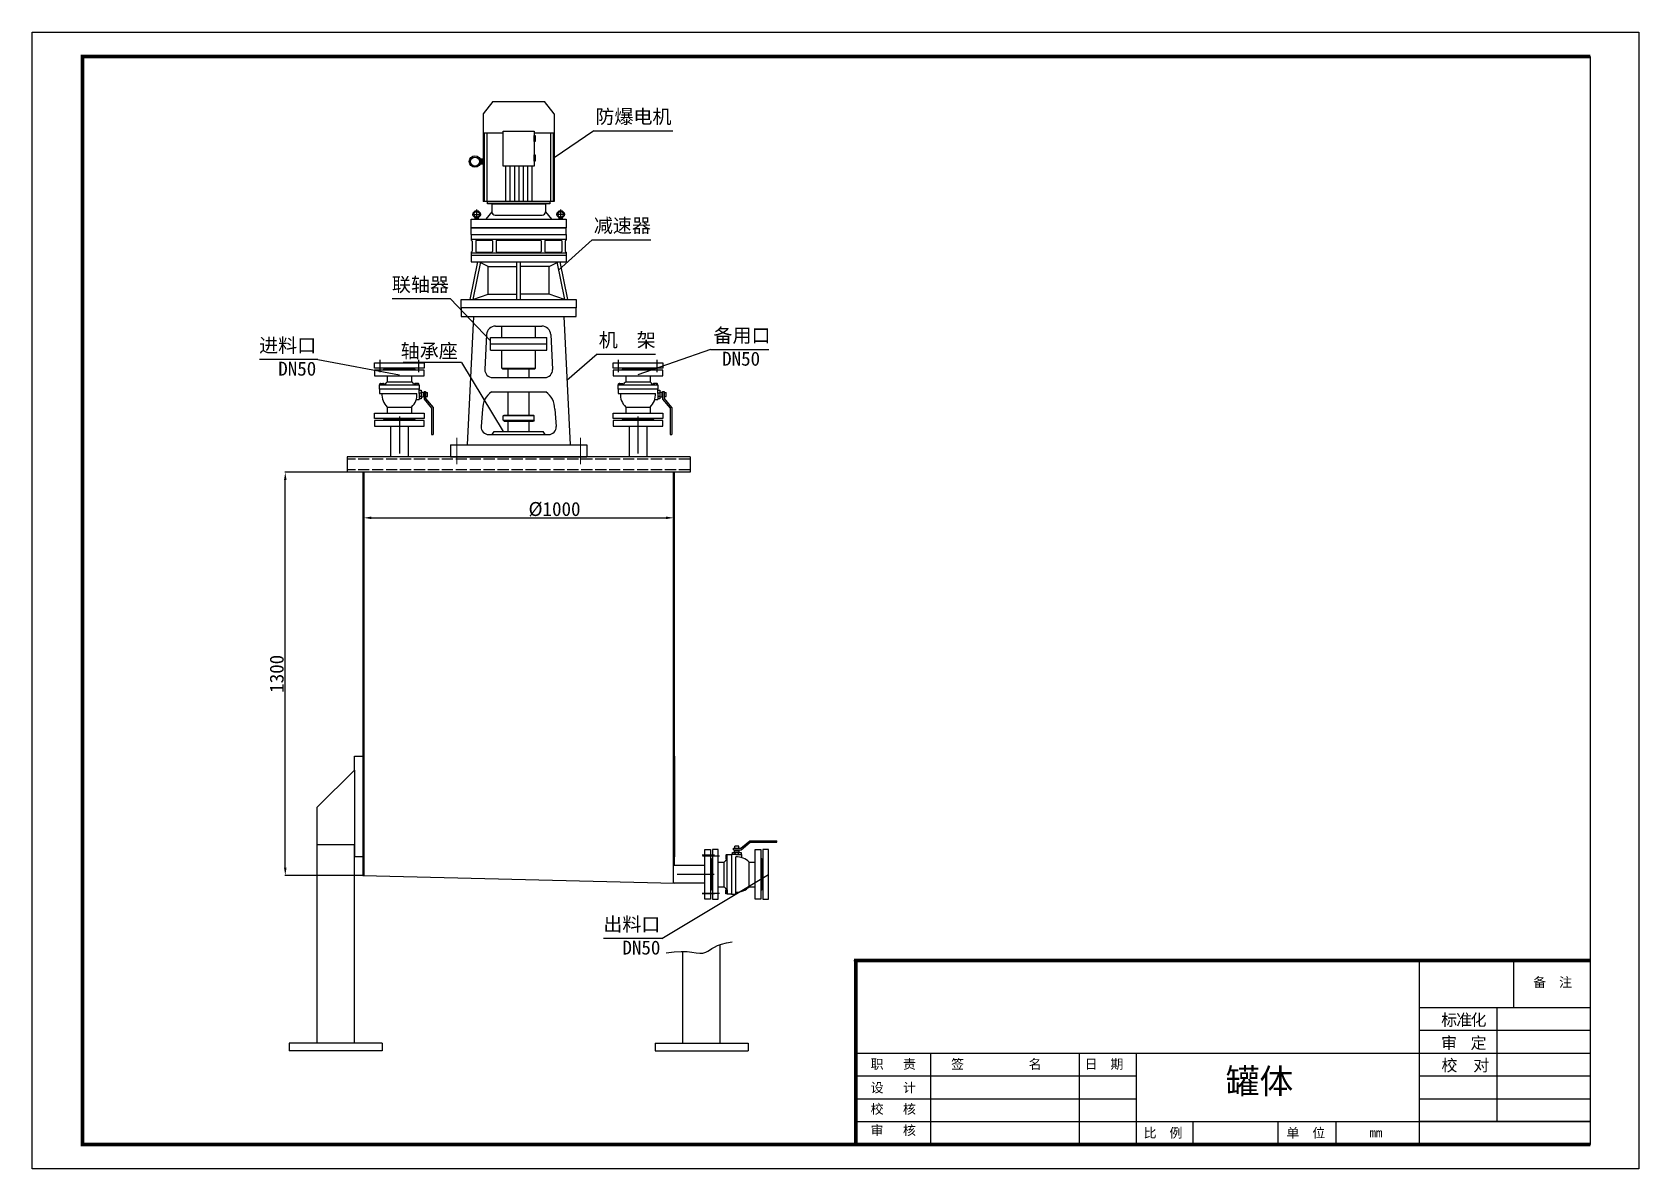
# Model space of a CAD drawing. Header units: millimetres. Extents: x 2128 to 23460, y -18769 to 2996.
# Drawn here: x 13113 to 18298, y -9465 to -5798 of the extents above; entities that cross this region are included whole.
import ezdxf

# ---------------------------------------------------------------- set-up
doc = ezdxf.new("R2010")
doc.units = ezdxf.units.MM
for name, pattern in [('ACAD_ISO02W100', [15, 12, -3]), ('ACAD_ISO04W100', [30, 24, -3, 0, -3]), ('ZXX-L', [3.28, 2.5, -0.3, 0.18, -0.3])]:
    doc.linetypes.add(name, pattern=pattern)
doc.layers.add('E 长中心线', color=3, linetype='ZXX-L', lineweight=18)
doc.layers.add('标注线', color=7, linetype='Continuous', lineweight=9)
for name, color, linetype in [('中心线', 1, 'ACAD_ISO04W100'), ('标注', 6, 'Continuous'), ('注释', 3, 'Continuous'), ('虚线', 7, 'ACAD_ISO02W100'), ('轴线', 1, 'ACAD_ISO04W100')]:
    doc.layers.add(name, color=color, linetype=linetype)
doc.styles.get("Standard").update_dxf_attribs({"font": ''})
doc.styles.add('STYLE1', font='')
doc.styles.get('Standard').set_extended_font_data('SimSun')
doc.styles.get('STYLE1').set_extended_font_data('FangSong_GB2312')
doc.dimstyles.new('ISO-25', dxfattribs={"dimtxt": 45, "dimasz": 25, "dimexe": 1.25, "dimexo": 0.625, "dimgap": 5, "dimtad": 1, "dimtxsty": 'Standard', "dimcen": 2.5, "dimadec": 0, "dimazin": 0, "dimtfac": 1, "dimtmove": 0, "dimatfit": 3, "dimfxl": 0, "dimarcsym": 0})

msp = doc.modelspace()

# ---------------------------------------------------------------- texts
at = {"linetype": 'Continuous', "lineweight": -3, "char_height": 30.64964, "attachment_point": 1}
for s, insert, width in [('{\\fSimSun|b0|i0|c134|p54;备  注}', (17957.443, -8847.322), 410.52998), ('{\\fSimSun|b0|i0|c134|p54;职   责}', (15819.169, -9111.396), 283.58211), ('{\\fSimSun|b0|i0|c134|p54;签          名}', (16078.746, -9111.396), 356.97555), ('{\\fSimSun|b0|i0|c134|p54;日  期}', (16509.712, -9111.396), 283.58211), ('{\\fSimSun|b0|i0|c134|p54;设   计   }', (15819.169, -9187.398), 283.58211), ('{\\fSimSun|b0|i0|c134|p54;校   核   }', (15819.169, -9256.4), 283.58211), ('{\\fSimSun|b0|i0|c134|p54;审   核   }', (15819.169, -9325.151), 283.58211), ('{\\fSimSun|b0|i0|c134|p54;比  例}', (16700.229, -9333.389), 283.58211), ('{\\fSimSun|b0|i0|c134|p54;单  位}', (17160.981, -9333.389), 283.58211), ('{\\fSimSun|b0|i0|c134|p2;mm}', (17429.206, -9332.648), 283.58211)]:
    msp.add_mtext(s, dxfattribs=dict(at, insert=insert, width=width))
at = {"layer": '标注', "insert": (16965.035, -9142), "char_height": 80, "attachment_point": 1}
msp.add_mtext_dynamic_manual_height_columns('{\\C0;罐体}', width=913.33857, gutter_width=12.5, heights=[0], dxfattribs=at)
at = {"layer": '标注线', "color": 7, "ltscale": 0.13, "attachment_point": 1, "style": 'STYLE1'}
for s, insert, char_height, width in [('标', (17660.325, -8965.457), 37.736, 47.23771), ('准', (17708.841, -8965.457), 37.736, 47.23771), ('化', (17755.247, -8965.457), 37.736, 47.23771), ('审', (17660.325, -9039.681), 37.736, 47.23771), ('定', (17755.247, -9039.681), 37.736, 47.23771), ('校  对', (17661.352, -9112.034), 37.7359, 190.2792)]:
    msp.add_mtext(s, dxfattribs=dict(at, insert=insert, char_height=char_height, width=width))
at = {"layer": '注释', "char_height": 45}
for s, width, insert, attachment_point in [('防爆电机', 451.97245, (14931.018, -6048.284), 1), ('减速器', 451.97245, (14925.932, -6399.629), 1), ('联轴器', 451.97245, (14458.574, -6590.22), 3), ('进料口\\PDN50', 188.80723, (14030.086, -6786.295), 3), ('机  架', 451.97245, (14941.902, -6768.917), 1), ('\\pi4.9036;备用口\\P\\pi32.904;DN50', 188.80723, (15307.137, -6754.147), 1), ('轴承座', 451.97245, (14486.852, -6804.083), 3), ('出料口\\PDN50', 188.80723, (15140.743, -8653.449), 3)]:
    msp.add_mtext_dynamic_manual_height_columns(s, width=width, gutter_width=12.5, heights=[0], dxfattribs=dict(at, insert=insert, attachment_point=attachment_point))

# ---------------------------------------------------------------- blocks, each defined once
blk = doc.blocks.new('*D42')
at = {"layer": 'Defpoints', "color": 0, "transparency": 16777216}
for p in [(15183.4, -7364.9), (14183.4, -7474.6), (15183.4, -7468.7)]:
    blk.add_point(p, dxfattribs=at)
at = {"layer": '标注', "color": 0, "lineweight": -2, "transparency": 16777216}
for p, q in [((14183.4, -7474), (14183.4, -7363.7)), ((14208.4, -7364.9), (15158.4, -7364.9)), ((15183.4, -7468.1), (15183.4, -7363.7))]:
    blk.add_line(p, q, dxfattribs=at)
at = {"layer": '标注', "color": 0, "transparency": 16777216}
for points in [[(14208.4, -7360.8), (14208.4, -7369.1), (14183.4, -7364.9)], [(15158.4, -7360.8), (15158.4, -7369.1), (15183.4, -7364.9)]]:
    blk.add_solid(points, dxfattribs=at)
at = {"layer": '标注', "color": 0, "transparency": 16777216, "insert": (14799.1, -7337.4), "char_height": 45, "attachment_point": 5}
blk.add_mtext('%%C1000', dxfattribs=at)
blk = doc.blocks.new('110')
for p, q in [((1360484.2, 699181.6), (1360452.6, 699142.1)), ((1360682.1, 699142.1), (1360650.5, 699181.6)), ((1360452.6, 699142.1), (1360452.6, 698859.1)), ((1360682.1, 699142.1), (1360682.1, 698859.1)), ((1360452.6, 699081.1), (1360516.9, 699081.1)), ((1360456, 699081.1), (1360456, 698859.1)), ((1360464.2, 699081.1), (1360464.2, 698859.1)), ((1360617.7, 699081.1), (1360682.1, 699081.1)), ((1360670.5, 699081.1), (1360670.5, 698859.1)), ((1360678.7, 699081.1), (1360678.7, 698859.1)), ((1360448.3, 698979.3), (1360448.3, 698997)), ((1360525.1, 698972.8), (1360525.1, 698859.1)), ((1360539.2, 698972.8), (1360539.2, 698859.1)), ((1360553.3, 698972.8), (1360553.3, 698859.1)), ((1360567.3, 698972.8), (1360567.3, 698859.1)), ((1360581.4, 698972.8), (1360581.4, 698859.1)), ((1360595.5, 698972.8), (1360595.5, 698859.1)), ((1360609.5, 698972.8), (1360609.5, 698859.1)), ((1360682.1, 698859.1), (1360452.6, 698859.1)), ((1360480.8, 698825.7), (1360461.8, 698801.9)), ((1360480.8, 698852.1), (1360480.8, 698825.7)), ((1360653.7, 698852.1), (1360653.7, 698825.7)), ((1360653.7, 698825.7), (1360672.7, 698801.9))]:
    blk.add_line(p, q)
at = {"linetype": 'Continuous', "lineweight": -3}
for p, q in [((1360484.2, 699181.6), (1360650.5, 699181.6)), ((1360480.8, 698852.1), (1360653.7, 698852.1)), ((1360413.9, 698686.1), (1360720.6, 698686.1))]:
    blk.add_line(p, q, dxfattribs=at)
at = {"color": 0}
for p, q in [((1360417.2, 698817.8), (1360446.3, 698817.8)), ((1360427.4, 698801.9), (1360427.4, 698804.2)), ((1360427.4, 698803.6), (1360436.2, 698803.6)), ((1360427.4, 698801.9), (1360436.2, 698801.9)), ((1360431.8, 698801.9), (1360431.8, 698833.2)), ((1360436.2, 698801.9), (1360436.2, 698804.2)), ((1360491.4, 698815.1), (1360643.2, 698815.1)), ((1360717.4, 698817.8), (1360688.3, 698817.8)), ((1360698.4, 698801.9), (1360698.4, 698804.2)), ((1360707.2, 698803.6), (1360698.4, 698803.6)), ((1360707.2, 698801.9), (1360698.4, 698801.9)), ((1360702.8, 698801.9), (1360702.8, 698833.2)), ((1360707.2, 698801.9), (1360707.2, 698804.2)), ((1360413.9, 698752.6), (1360413.9, 698774.5)), ((1360413.9, 698774.5), (1360720.6, 698774.5)), ((1360413.9, 698752.6), (1360413.9, 698734.5)), ((1360413.9, 698752.6), (1360720.6, 698752.6)), ((1360720.6, 698752.6), (1360720.6, 698774.5)), ((1360720.6, 698752.6), (1360720.6, 698734.5)), ((1360413.9, 698737.6), (1360720.6, 698737.6)), ((1360413.9, 698734.5), (1360414.2, 698734.5)), ((1360417.5, 698731.2), (1360417.5, 698699.6)), ((1360428.5, 698732.3), (1360428.5, 698698.5)), ((1360430.7, 698734.5), (1360481, 698734.5)), ((1360483.2, 698732.3), (1360483.2, 698698.5)), ((1360494.2, 698732.3), (1360494.2, 698698.5)), ((1360496.4, 698734.5), (1360638.2, 698734.5)), ((1360640.4, 698732.3), (1360640.4, 698698.5)), ((1360651.3, 698732.3), (1360651.3, 698698.5)), ((1360653.5, 698734.5), (1360703.9, 698734.5)), ((1360706.1, 698732.3), (1360706.1, 698698.5)), ((1360717, 698731.2), (1360717, 698699.6)), ((1360720.3, 698734.5), (1360720.6, 698734.5)), ((1360434.9, 698664.2), (1360410.2, 698543.7)), ((1360413.9, 698696.4), (1360414.2, 698696.4)), ((1360413.9, 698696.4), (1360413.9, 698686.1)), ((1360413.9, 698693.8), (1360720.6, 698693.8)), ((1360413.9, 698686.1), (1360413.9, 698664.2)), ((1360413.9, 698686.1), (1360720.6, 698686.1)), ((1360413.9, 698664.2), (1360720.6, 698664.2)), ((1360443.8, 698664.2), (1360419.1, 698543.7)), ((1360430.7, 698696.4), (1360481, 698696.4)), ((1360468.7, 698649.7), (1360443.4, 698662.5)), ((1360468.7, 698560.9), (1360468.7, 698649.7)), ((1360468.7, 698649.7), (1360561.8, 698649.7)), ((1360496.4, 698696.4), (1360638.2, 698696.4)), ((1360561.8, 698543.7), (1360561.8, 698664.2)), ((1360572.8, 698543.7), (1360572.8, 698664.2)), ((1360665.9, 698649.7), (1360572.8, 698649.7)), ((1360653.5, 698696.4), (1360703.9, 698696.4)), ((1360665.9, 698649.7), (1360691.1, 698662.5)), ((1360665.9, 698560.9), (1360665.9, 698649.7)), ((1360690.8, 698664.2), (1360715.4, 698543.7)), ((1360699.7, 698664.2), (1360724.4, 698543.7)), ((1360720.3, 698696.4), (1360720.6, 698696.4)), ((1360720.6, 698696.4), (1360720.6, 698686.1)), ((1360720.6, 698686.1), (1360720.6, 698664.2)), ((1360419.1, 698543.7), (1360468.7, 698560.9)), ((1360468.7, 698560.9), (1360561.8, 698560.9)), ((1360665.9, 698560.9), (1360572.8, 698560.9)), ((1360715.4, 698543.7), (1360665.9, 698560.9)), ((1360421.4, 698488.9), (1360401.4, 698074.3)), ((1360492.9, 698457.6), (1360641.7, 698457.6)), ((1360513.4, 698420.1), (1360513.4, 698457.6)), ((1360621.2, 698420.1), (1360621.2, 698457.6)), ((1360713.2, 698488.9), (1360733.2, 698074.3)), ((1360463.8, 698429.8), (1360458.1, 698317.5)), ((1360476, 698420.1), (1360658.5, 698420.1)), ((1360476, 698400.2), (1360476, 698420.1)), ((1360476, 698380.3), (1360476, 698400.2)), ((1360476, 698400.2), (1360658.5, 698400.2)), ((1360658.5, 698400.2), (1360658.5, 698420.1)), ((1360658.5, 698380.3), (1360658.5, 698400.2)), ((1360670.7, 698429.8), (1360676.4, 698317.5)), ((1360476, 698380.3), (1360658.5, 698380.3)), ((1360513.4, 698321.3), (1360513.4, 698380.3)), ((1360513.4, 698321.3), (1360513.4, 698367.3)), ((1360621.2, 698321.3), (1360621.2, 698380.3)), ((1360621.2, 698321.3), (1360621.2, 698367.3)), ((1360483, 698291.5), (1360651.6, 698291.5)), ((1360513.4, 698321.3), (1360515, 698319.7)), ((1360513.4, 698321.3), (1360621.2, 698321.3)), ((1360515, 698319.7), (1360619.5, 698319.7)), ((1360515, 698319.7), (1360619.5, 698319.7)), ((1360533.3, 698291.5), (1360533.3, 698319.7)), ((1360601.3, 698291.5), (1360601.3, 698319.7)), ((1360621.2, 698321.3), (1360619.5, 698319.7)), ((1360479.9, 698245.5), (1360654.7, 698245.5)), ((1360533.3, 698170.1), (1360533.3, 698245.5)), ((1360601.3, 698170.1), (1360601.3, 698245.5)), ((1360450.8, 698189.7), (1360445.9, 698133.5)), ((1360683.7, 698189.7), (1360688.7, 698133.5)), ((1360517.5, 698167.6), (1360520, 698170.1)), ((1360517.5, 698153.5), (1360517.5, 698167.6)), ((1360617.1, 698167.6), (1360517.5, 698167.6)), ((1360517.5, 698153.5), (1360520, 698151)), ((1360517.5, 698153.5), (1360617.1, 698153.5)), ((1360520, 698170.1), (1360614.6, 698170.1)), ((1360520, 698151), (1360614.6, 698151)), ((1360533.3, 698117.7), (1360533.3, 698151)), ((1360601.3, 698117.7), (1360601.3, 698151)), ((1360617.1, 698167.6), (1360614.6, 698170.1)), ((1360617.1, 698153.5), (1360614.6, 698151)), ((1360617.1, 698153.5), (1360617.1, 698167.6)), ((1360470.7, 698107.6), (1360663.8, 698107.6)), ((1360481.6, 698107.6), (1360488.5, 698117.7)), ((1360488.5, 698117.7), (1360646.1, 698117.7)), ((1360653, 698107.6), (1360646.1, 698117.7)), ((1360347.3, 698074.3), (1360347.3, 698035.9)), ((1360347.3, 698074.3), (1360787.3, 698074.3)), ((1360347.3, 698035.9), (1360787.3, 698035.9)), ((1360787.3, 698074.3), (1360787.3, 698035.9))]:
    blk.add_line(p, q, dxfattribs=at)
for points in [[(1360516.9, 699086.1), (1360617.7, 699086.1), (1360617.7, 698972.8), (1360516.9, 698972.8)], [(1360617.7, 699072.5), (1360620.4, 699072.5), (1360620.4, 699052.5), (1360617.7, 699052.5)], [(1360617.7, 699009.4), (1360620.4, 699009.4), (1360620.4, 698989.4), (1360617.7, 698989.4)], [(1360444.8, 698997), (1360451.8, 698997), (1360451.8, 698979.3), (1360444.8, 698979.3)], [(1360466.6, 698859.1), (1360668, 698859.1), (1360668, 698852.1), (1360466.6, 698852.1)], [(1360413.9, 698801.9), (1360720.6, 698801.9), (1360720.6, 698774.5), (1360413.9, 698774.5)]]:
    blk.add_lwpolyline(points, close=True)
at = {"linetype": 'Continuous', "lineweight": -3}
for points in [[(1360381.4, 698543.7), (1360753.1, 698543.7), (1360753.1, 698516.3), (1360381.4, 698516.3)], [(1360381.4, 698488.9), (1360753.1, 698488.9), (1360753.1, 698516.3), (1360381.4, 698516.3)]]:
    blk.add_lwpolyline(points, close=True, dxfattribs=at)
for radius in [18.4, 14.5]:
    blk.add_circle((1360426.3, 698988.2), radius)
at = {"color": 0}
for centre, radius in [((1360431.8, 698817.8), 11.8), ((1360431.8, 698817.8), 9.12), ((1360702.8, 698817.8), 11.8), ((1360702.8, 698817.8), 9.12)]:
    blk.add_circle(centre, radius, dxfattribs=at)
for centre, radius, start, end in [((1360423, 698804.2), 4.38, 0, 57.2084), ((1360440.5, 698804.2), 4.38, 122.7916, 180), ((1360491.4, 698825.7), 10.5, 180, 270), ((1360643.2, 698825.7), 10.5, 270, 0), ((1360694, 698804.2), 4.38, 0, 57.2084), ((1360711.5, 698804.2), 4.38, 122.7916, 180), ((1360414.2, 698731.2), 3.29, 0, 90), ((1360414.2, 698699.6), 3.29, 270, 0), ((1360430.7, 698732.3), 2.19, 90, 180), ((1360430.7, 698698.5), 2.19, 180, 270), ((1360481, 698732.3), 2.19, 0, 90), ((1360481, 698698.5), 2.19, 270, 0), ((1360496.4, 698732.3), 2.19, 90, 180), ((1360496.4, 698698.5), 2.19, 180, 270), ((1360638.2, 698732.3), 2.19, 0, 90), ((1360638.2, 698698.5), 2.19, 270, 0), ((1360653.5, 698732.3), 2.19, 90, 180), ((1360653.5, 698698.5), 2.19, 180, 270), ((1360703.9, 698732.3), 2.19, 0, 90), ((1360703.9, 698698.5), 2.19, 270, 0), ((1360720.3, 698731.2), 3.29, 90, 180), ((1360720.3, 698699.6), 3.29, 180, 270), ((1360492.9, 698428.6), 29, 90, 177.553), ((1360641.7, 698428.6), 29, 2.447, 90), ((1360483, 698316.4), 24.9, 177.553, 270), ((1360651.6, 698316.4), 24.9, 270, 2.447), ((1360516, 698191.2), 65.2, 123.6957, 181.3187), ((1360618.5, 698191.2), 65.2, 358.6813, 56.3043), ((1360470.7, 698132.5), 24.9, 177.553, 270), ((1360663.8, 698132.5), 24.9, 270, 2.447)]:
    blk.add_arc(centre, radius, start, end, dxfattribs=at)
at = {"layer": 'E 长中心线', "color": 1, "ltscale": 50}
for p, q in [((1360367.3, 698012.5), (1360367.3, 698097.2)), ((1360767.3, 698012.5), (1360767.3, 698097.2))]:
    blk.add_line(p, q, dxfattribs=at)
blk = doc.blocks.new('*D40')
at = {"layer": 'Defpoints', "color": 0, "transparency": 16777216}
for p in [(13930.3, -7218), (14130.4, -7218), (14180.4, -8518)]:
    blk.add_point(p, dxfattribs=at)
at = {"layer": '标注', "color": 0, "lineweight": -2, "transparency": 16777216}
for p, q in [((14129.8, -7218), (13929, -7218)), ((13930.3, -8493), (13930.3, -7243)), ((14179.8, -8518), (13929, -8518))]:
    blk.add_line(p, q, dxfattribs=at)
at = {"layer": '标注', "color": 0, "transparency": 16777216}
for points in [[(13926.1, -7243), (13934.4, -7243), (13930.3, -7218)], [(13926.1, -8493), (13934.4, -8493), (13930.3, -8518)]]:
    blk.add_solid(points, dxfattribs=at)
at = {"layer": '标注', "color": 0, "transparency": 16777216, "insert": (13902.8, -7868), "char_height": 45, "attachment_point": 5, "rotation": 90}
blk.add_mtext('1300', dxfattribs=at)

# ---------------------------------------------------------------- dimensions: what is measured, and where the dimension line sits
at = {"layer": '标注'}
dim = msp.add_linear_dim(base=(13930.27, -7218.05), p1=(14180.44, -8518.05), p2=(14130.44, -7218.05), angle=90, dimstyle='ISO-25', dxfattribs=at)
dim.commit()
dim.dimension.update_dxf_attribs({"geometry": '*D40', "text_midpoint": (13902.77, -7868.05)})
dim = msp.add_linear_dim(base=(15183.44, -7364.933), p1=(14183.44, -7474.604), p2=(15183.44, -7468.676), text='%%C<>', dimstyle='ISO-25', dxfattribs=at)
dim.commit()
dim.dimension.update_dxf_attribs({"geometry": '*D42', "text_midpoint": (14799.075, -7364.933), "dimtype": 160})

# ---------------------------------------------------------------- linework, layer by layer
for p, q in [((18142.247, -9385.885), (18142.247, -5877.218)), ((14218.5, -6864.515), (14378.5, -6864.515)), ((14218.5, -6882.515), (14218.5, -6864.515)), ((14378.5, -6882.515), (14218.5, -6882.515)), ((14378.5, -6888.515), (14218.5, -6888.515)), ((14218.5, -6888.515), (14218.5, -6906.515)), ((14236, -6864.515), (14236, -6864.515)), ((14378.5, -6864.515), (14378.5, -6882.515)), ((14378.5, -6906.515), (14378.5, -6888.515)), ((14988.381, -6864.515), (15148.381, -6864.515)), ((14988.381, -6882.515), (14988.381, -6864.515)), ((15148.381, -6882.515), (14988.381, -6882.515)), ((15148.381, -6888.515), (14988.381, -6888.515)), ((14988.381, -6888.515), (14988.381, -6906.515)), ((15005.881, -6864.515), (15005.881, -6864.515)), ((15148.381, -6864.515), (15148.381, -6882.515)), ((15148.381, -6906.515), (15148.381, -6888.515)), ((14218.5, -6906.515), (14378.5, -6906.515)), ((14236, -6906.515), (14236, -6906.515)), ((14239.031, -6932.876), (14239.031, -6935.318)), ((14245.932, -6932.876), (14245.932, -6935.318)), ((14259.026, -6906.515), (14259.026, -6925.992)), ((14259.026, -6925.992), (14337.974, -6925.992)), ((14337.974, -6906.515), (14337.974, -6925.992)), ((14351.068, -6932.876), (14351.068, -6935.318)), ((14357.969, -6932.876), (14357.969, -6935.318)), ((14988.381, -6906.515), (15148.381, -6906.515)), ((15005.881, -6906.515), (15005.881, -6906.515)), ((15008.911, -6932.876), (15008.911, -6935.318)), ((15015.813, -6932.876), (15015.813, -6935.318)), ((15028.907, -6906.515), (15028.907, -6925.992)), ((15028.907, -6925.992), (15107.854, -6925.992)), ((15107.854, -6906.515), (15107.854, -6925.992)), ((15120.948, -6932.876), (15120.948, -6935.318)), ((15127.85, -6932.876), (15127.85, -6935.318)), ((14352.899, -6983.028), (14362.578, -6983.028)), ((14362.578, -6953.165), (14368.894, -6953.165)), ((14362.578, -6961.505), (14368.894, -6961.505)), ((14362.578, -6963.522), (14362.578, -6983.028)), ((14362.578, -6972.445), (14368.894, -6972.445)), ((14368.894, -6980.785), (14362.578, -6980.785)), ((14368.894, -6953.165), (14368.894, -6980.785)), ((14368.894, -6959.229), (14375.143, -6959.229)), ((14368.894, -6974.72), (14375.143, -6974.72)), ((14375.143, -6959.229), (14375.143, -6974.72)), ((14375.143, -6962.381), (14378.213, -6962.381)), ((14375.143, -6971.568), (14378.213, -6971.568)), ((14378.213, -6956.977), (14378.213, -6981.768)), ((14378.213, -6956.977), (14383.213, -6956.977)), ((14378.213, -6981.768), (14402.382, -7010.789)), ((14383.213, -6956.977), (14383.213, -6979.959)), ((14383.213, -6960.389), (14389.537, -6960.389)), ((14383.213, -6973.561), (14389.537, -6973.561)), ((14383.213, -6979.959), (14407.151, -7008.702)), ((14389.537, -6973.561), (14389.537, -6960.389)), ((15122.779, -6983.028), (15132.459, -6983.028)), ((15132.459, -6953.165), (15138.774, -6953.165)), ((15132.459, -6961.505), (15138.774, -6961.505)), ((15132.459, -6963.522), (15132.459, -6983.028)), ((15132.459, -6972.445), (15138.774, -6972.445)), ((15138.774, -6980.785), (15132.459, -6980.785)), ((15138.774, -6953.165), (15138.774, -6980.785)), ((15138.774, -6959.229), (15145.023, -6959.229)), ((15138.774, -6974.72), (15145.023, -6974.72)), ((15145.023, -6959.229), (15145.023, -6974.72)), ((15145.023, -6962.381), (15148.093, -6962.381)), ((15145.023, -6971.568), (15148.093, -6971.568)), ((15148.093, -6956.977), (15148.093, -6981.768)), ((15148.093, -6956.977), (15153.093, -6956.977)), ((15148.093, -6981.768), (15172.263, -7010.789)), ((15153.093, -6956.977), (15153.093, -6979.959)), ((15153.093, -6960.389), (15159.418, -6960.389)), ((15153.093, -6973.561), (15159.418, -6973.561)), ((15153.093, -6979.959), (15177.031, -7008.702)), ((15159.418, -6973.561), (15159.418, -6960.389)), ((14218.5, -7026.981), (14378.5, -7026.981)), ((14218.5, -7044.981), (14218.5, -7026.981)), ((14378.5, -7044.981), (14218.5, -7044.981)), ((14378.5, -7050.981), (14218.5, -7050.981)), ((14218.5, -7050.981), (14218.5, -7068.981)), ((14236, -7026.981), (14236, -7026.981)), ((14259.026, -7007.592), (14259.026, -7026.981)), ((14259.026, -7007.592), (14337.974, -7007.592)), ((14337.974, -7007.38), (14337.974, -7026.981)), ((14378.5, -7026.981), (14378.5, -7044.981)), ((14378.5, -7068.981), (14378.5, -7050.981)), ((14402.382, -7010.789), (14402.382, -7095.851)), ((14407.382, -7009.342), (14407.382, -7095.851)), ((14988.381, -7026.981), (15148.381, -7026.981)), ((14988.381, -7044.981), (14988.381, -7026.981)), ((15148.381, -7044.981), (14988.381, -7044.981)), ((15148.381, -7050.981), (14988.381, -7050.981)), ((14988.381, -7050.981), (14988.381, -7068.981)), ((15005.881, -7026.981), (15005.881, -7026.981)), ((15028.907, -7007.592), (15028.907, -7026.981)), ((15028.907, -7007.592), (15107.854, -7007.592)), ((15107.854, -7007.38), (15107.854, -7026.981)), ((15148.381, -7026.981), (15148.381, -7044.981)), ((15148.381, -7068.981), (15148.381, -7050.981)), ((15172.263, -7010.789), (15172.263, -7095.851)), ((15177.263, -7009.342), (15177.263, -7095.851)), ((14218.5, -7068.981), (14378.5, -7068.981)), ((14236, -7068.981), (14236, -7068.981)), ((14270, -7068.981), (14270, -7168.05)), ((14327, -7068.981), (14327, -7168.05)), ((14402.382, -7095.851), (14407.382, -7095.851)), ((14988.381, -7068.981), (15148.381, -7068.981)), ((15005.881, -7068.981), (15005.881, -7068.981)), ((15039.881, -7068.981), (15039.881, -7168.05)), ((15096.881, -7068.981), (15096.881, -7168.05)), ((15172.263, -7095.851), (15177.263, -7095.851)), ((15236.44, -7168.05), (14130.44, -7168.05)), ((14130.44, -7168.05), (14130.44, -7218.05)), ((14683.44, -7168.05), (14708.44, -7168.05)), ((15236.44, -7168.05), (15236.44, -7218.05)), ((15236.44, -7218.05), (14130.44, -7218.05)), ((14180.44, -7218.05), (14180.44, -8518.05)), ((14183.44, -7218.05), (14183.44, -8518.126)), ((14183.44, -7218.05), (14183.44, -8518.05)), ((15183.44, -8543.577), (15183.44, -7218.05)), ((15186.44, -8486.577), (15186.44, -7218.05)), ((14153.169, -8178.368), (14153.169, -8133.3)), ((14153.169, -8133.3), (14180.44, -8133.3)), ((14180.44, -8133.3), (14180.44, -8458.637)), ((15186.44, -8133.3), (15186.44, -8458.637)), ((14153.169, -8178.368), (14033.169, -8298.368)), ((14153.169, -8178.368), (14153.169, -8428.728)), ((14033.174, -9059.648), (14033.169, -8298.367)), ((14033.169, -8418.368), (14153.169, -8418.368)), ((14153.174, -9059.648), (14153.169, -8418.368)), ((14153.169, -8418.368), (14153.169, -8458.637)), ((15284.708, -8595.077), (15284.708, -8435.077)), ((15284.708, -8435.077), (15302.708, -8435.077)), ((15302.708, -8435.077), (15302.708, -8595.077)), ((15326.708, -8435.077), (15308.708, -8435.077)), ((15308.708, -8435.077), (15308.708, -8595.077)), ((15326.708, -8595.077), (15326.708, -8435.077)), ((15373.358, -8450.999), (15373.358, -8444.683)), ((15373.358, -8444.683), (15400.978, -8444.683)), ((15377.17, -8430.364), (15400.152, -8430.364)), ((15377.17, -8435.364), (15377.17, -8430.364)), ((15377.17, -8435.364), (15401.961, -8435.364)), ((15379.422, -8444.683), (15379.422, -8438.434)), ((15379.422, -8438.434), (15394.913, -8438.434)), ((15380.582, -8430.364), (15380.582, -8424.04)), ((15393.754, -8424.04), (15380.582, -8424.04)), ((15381.698, -8450.999), (15381.698, -8444.683)), ((15382.574, -8438.434), (15382.574, -8435.364)), ((15383.715, -8450.999), (15403.221, -8450.999)), ((15391.761, -8438.434), (15391.761, -8435.364)), ((15392.638, -8450.999), (15392.638, -8444.683)), ((15393.754, -8430.364), (15393.754, -8424.04)), ((15394.913, -8444.683), (15394.913, -8438.434)), ((15400.152, -8430.364), (15428.895, -8406.426)), ((15400.978, -8444.683), (15400.978, -8450.999)), ((15401.961, -8435.364), (15430.982, -8411.195)), ((15403.221, -8460.678), (15403.221, -8450.999)), ((15429.535, -8406.195), (15516.044, -8406.195)), ((15430.982, -8411.195), (15516.044, -8411.195)), ((15447.174, -8595.077), (15447.174, -8435.077)), ((15447.174, -8435.077), (15465.174, -8435.077)), ((15465.174, -8435.077), (15465.174, -8595.077)), ((15489.174, -8435.077), (15471.174, -8435.077)), ((15471.174, -8435.077), (15471.174, -8595.077)), ((15489.174, -8595.077), (15489.174, -8435.077)), ((15516.044, -8411.195), (15516.044, -8406.195)), ((14180.44, -8458.637), (14153.169, -8458.637)), ((15284.378, -8486.577), (15183.44, -8486.577)), ((15326.708, -8475.603), (15346.185, -8475.603)), ((15346.185, -8554.551), (15346.185, -8475.603)), ((15353.069, -8455.608), (15355.511, -8455.608)), ((15353.069, -8462.509), (15355.511, -8462.509)), ((15427.573, -8475.603), (15447.174, -8475.603)), ((15427.785, -8554.551), (15427.785, -8475.603)), ((14180.44, -8518.05), (15186.44, -8543.653)), ((15284.378, -8543.577), (15183.44, -8543.577)), ((15186.44, -8543.653), (15186.44, -8543.577)), ((15326.708, -8554.551), (15346.185, -8554.551)), ((15427.785, -8554.551), (15447.174, -8554.551)), ((15284.708, -8577.577), (15284.708, -8577.577)), ((15302.708, -8595.077), (15284.708, -8595.077)), ((15308.708, -8595.077), (15326.708, -8595.077)), ((15326.708, -8577.577), (15326.708, -8577.577)), ((15353.069, -8567.645), (15355.511, -8567.645)), ((15353.069, -8574.546), (15355.511, -8574.546)), ((15447.174, -8577.577), (15447.174, -8577.577)), ((15465.174, -8595.077), (15447.174, -8595.077)), ((15471.174, -8595.077), (15489.174, -8595.077)), ((15489.174, -8577.577), (15489.174, -8577.577)), ((15333.707, -9059.648), (15333.711, -8741.524)), ((15213.707, -9059.648), (15213.71, -8763.51)), ((17590.164, -8944.531), (18142.247, -8944.531)), ((14243.174, -9059.648), (13943.174, -9059.648)), ((13943.174, -9059.648), (13943.174, -9083.648)), ((14243.174, -9059.648), (14243.174, -9083.648)), ((15123.707, -9059.648), (15423.707, -9059.648)), ((15123.707, -9059.648), (15123.707, -9083.648)), ((15423.707, -9059.648), (15423.707, -9083.648)), ((14243.174, -9083.648), (13943.174, -9083.648)), ((15123.707, -9083.648), (15423.707, -9083.648))]:
    msp.add_line(p, q)
at = {"color": 0}
msp.add_line((14543.44, -7168.05), (14823.44, -7168.05), dxfattribs=at)
at = {"color": 1, "ltscale": 50}
for p, q in [((15276.497, -8455.086), (15331.602, -8455.086)), ((15276.125, -8575.068), (15331.974, -8575.068))]:
    msp.add_line(p, q, dxfattribs=at)
at = {"linetype": 'Continuous', "lineweight": -3}
for p, q in [((15764.939, -8792.51), (18142.247, -8792.51)), ((15765.296, -8792.51), (18142.247, -8792.51)), ((15765.296, -8792.51), (18142.603, -8792.51)), ((17590.164, -9385.885), (17590.164, -8792.513)), ((17894.799, -8944.531), (17894.799, -8792.51)), ((17841.638, -9312.326), (17841.638, -8944.531)), ((18142.247, -9018.09), (17590.164, -9018.09)), ((15777.469, -9091.649), (18142.247, -9091.649)), ((16013.692, -9385.885), (16013.692, -9091.649)), ((16492.928, -9385.885), (16492.928, -9091.649)), ((16676.826, -9385.885), (16676.826, -9091.649)), ((15777.469, -9165.208), (16676.826, -9165.208)), ((17590.164, -9165.208), (18142.247, -9165.208)), ((15777.308, -9238.767), (16676.826, -9238.767)), ((17590.164, -9238.767), (18142.247, -9238.767)), ((15777.308, -9312.326), (16676.826, -9312.326)), ((16676.826, -9312.326), (18142.247, -9312.326)), ((16859.301, -9311.375), (16859.301, -9385.885)), ((17133.495, -9311.375), (17133.495, -9385.885)), ((17320.538, -9311.375), (17320.538, -9385.885)), ((18142.247, -9312.326), (17590.164, -9312.326)), ((15777.283, -9385.885), (18142.247, -9385.885))]:
    msp.add_line(p, q, dxfattribs=at)
at = {"lineweight": -3}
msp.add_lwpolyline([(13113.315, -5798.421), (18298.454, -5798.421), (18298.454, -9464.681), (13113.315, -9464.681)], close=True, dxfattribs=at)
at = {"linetype": 'Continuous', "lineweight": -3, "const_width": 12.26}
for points in [[(18142.247, -5877.218), (13275.857, -5877.218), (13275.857, -9385.885)], [(18142.247, -9385.885), (13275.857, -9385.885), (13275.857, -5877.218)], [(15765.296, -8792.52), (18142.247, -8792.51)], [(15771.335, -8792.52), (15771.335, -9385.885)]]:
    msp.add_lwpolyline(points, dxfattribs=at)
for points in [[(14248.5, -6882.515), (14248.5, -6885.515), (14348.5, -6885.515), (14348.5, -6882.515)], [(14248.5, -6888.515), (14248.5, -6885.515), (14348.5, -6885.515), (14348.5, -6888.515)], [(15018.381, -6882.515), (15018.381, -6885.515), (15118.381, -6885.515), (15118.381, -6882.515)], [(15018.381, -6888.515), (15018.381, -6885.515), (15118.381, -6885.515), (15118.381, -6888.515)], [(14362.578, -6963.522), (14362.578, -6949.92), (14234.421, -6949.92), (14234.421, -6963.522), (14355.176, -6963.522)], [(15132.459, -6963.522), (15132.459, -6949.92), (15004.302, -6949.92), (15004.302, -6963.522), (15125.056, -6963.522)], [(14248.5, -7044.981), (14248.5, -7047.981), (14348.5, -7047.981), (14348.5, -7044.981)], [(14248.5, -7050.981), (14248.5, -7047.981), (14348.5, -7047.981), (14348.5, -7050.981)], [(15018.381, -7044.981), (15018.381, -7047.981), (15118.381, -7047.981), (15118.381, -7044.981)], [(15018.381, -7050.981), (15018.381, -7047.981), (15118.381, -7047.981), (15118.381, -7050.981)], [(15383.715, -8450.999), (15370.113, -8450.999), (15370.113, -8579.156), (15383.715, -8579.156), (15383.715, -8458.401)], [(15302.708, -8565.077), (15305.708, -8565.077), (15305.708, -8465.077), (15302.708, -8465.077)], [(15308.708, -8565.077), (15305.708, -8565.077), (15305.708, -8465.077), (15308.708, -8465.077)], [(15465.174, -8565.077), (15468.174, -8565.077), (15468.174, -8465.077), (15465.174, -8465.077)], [(15471.174, -8565.077), (15468.174, -8565.077), (15468.174, -8465.077), (15471.174, -8465.077)]]:
    msp.add_lwpolyline(points)
for points in [[(14234.421, -6936.318), (14362.578, -6936.318), (14362.578, -6949.92), (14234.421, -6949.92)], [(14236.436, -6931.876), (14248.526, -6931.876), (14249.526, -6932.876), (14249.526, -6935.318), (14248.526, -6936.318), (14236.436, -6936.318), (14235.436, -6935.318), (14235.436, -6932.876)], [(14360.563, -6931.876), (14348.473, -6931.876), (14347.473, -6932.876), (14347.473, -6935.318), (14348.473, -6936.318), (14360.563, -6936.318), (14361.563, -6935.318), (14361.563, -6932.876)], [(15004.302, -6936.318), (15132.459, -6936.318), (15132.459, -6949.92), (15004.302, -6949.92)], [(15006.317, -6931.876), (15018.407, -6931.876), (15019.407, -6932.876), (15019.407, -6935.318), (15018.407, -6936.318), (15006.317, -6936.318), (15005.317, -6935.318), (15005.317, -6932.876)], [(15130.444, -6931.876), (15118.354, -6931.876), (15117.354, -6932.876), (15117.354, -6935.318), (15118.354, -6936.318), (15130.444, -6936.318), (15131.444, -6935.318), (15131.444, -6932.876)], [(15356.511, -8579.156), (15356.511, -8450.999), (15370.113, -8450.999), (15370.113, -8579.156)], [(15352.069, -8453.014), (15352.069, -8465.104), (15353.069, -8466.104), (15355.511, -8466.104), (15356.511, -8465.104), (15356.511, -8453.014), (15355.511, -8452.014), (15353.069, -8452.014)], [(15352.069, -8577.141), (15352.069, -8565.05), (15353.069, -8564.05), (15355.511, -8564.05), (15356.511, -8565.05), (15356.511, -8577.141), (15355.511, -8578.141), (15353.069, -8578.141)]]:
    msp.add_lwpolyline(points, close=True)
for centre, radius, start, end in [((14238.031, -6932.876), 1, 0, 90), ((14238.031, -6935.318), 1, 270, 0), ((14240.031, -6932.876), 1, 90, 180), ((14240.031, -6935.318), 1, 180, 270), ((14244.932, -6932.876), 1, 0, 90), ((14244.932, -6935.318), 1, 270, 0), ((14246.932, -6932.876), 1, 90, 180), ((14246.932, -6935.318), 1, 180, 270), ((14298.5, -6966.792), 56.77, 134.053634, 147.533436), ((14298.5, -6966.792), 56.77, 32.466564, 45.946366), ((14350.068, -6932.876), 1, 0, 90), ((14350.068, -6935.318), 1, 270, 0), ((14352.068, -6932.876), 1, 90, 180), ((14352.068, -6935.318), 1, 180, 270), ((14356.969, -6932.876), 1, 0, 90), ((14356.969, -6935.318), 1, 270, 0), ((14358.969, -6932.876), 1, 90, 180), ((14358.969, -6935.318), 1, 180, 270), ((15007.911, -6932.876), 1, 0, 90), ((15007.911, -6935.318), 1, 270, 0), ((15009.911, -6932.876), 1, 90, 180), ((15009.911, -6935.318), 1, 180, 270), ((15014.813, -6932.876), 1, 0, 90), ((15014.813, -6935.318), 1, 270, 0), ((15016.813, -6932.876), 1, 90, 180), ((15016.813, -6935.318), 1, 180, 270), ((15068.381, -6966.792), 56.77, 134.053634, 147.533436), ((15068.381, -6966.792), 56.77, 32.466564, 45.946366), ((15119.948, -6932.876), 1, 0, 90), ((15119.948, -6935.318), 1, 270, 0), ((15121.948, -6932.876), 1, 90, 180), ((15121.948, -6935.318), 1, 180, 270), ((15126.85, -6932.876), 1, 0, 90), ((15126.85, -6935.318), 1, 270, 0), ((15128.85, -6932.876), 1, 90, 180), ((15128.85, -6935.318), 1, 180, 270), ((14298.5, -6966.792), 56.77, 176.697973, 225.946366), ((14298.5, -6966.792), 56.77, 314.053634, 3.302027), ((15068.381, -6966.792), 56.77, 176.697973, 225.946366), ((15068.381, -6966.792), 56.77, 314.053634, 3.302027), ((14406.382, -7009.342), 1, 0, 39.788581), ((15176.263, -7009.342), 1, 0, 39.788581), ((15429.535, -8407.195), 1, 90, 129.788581), ((15386.985, -8515.077), 56.77, 122.466564, 135.946366), ((15353.069, -8454.608), 1, 180, 270), ((15353.069, -8456.608), 1, 90, 180), ((15353.069, -8461.509), 1, 180, 270), ((15353.069, -8463.509), 1, 90, 180), ((15355.511, -8454.608), 1, 270, 0), ((15355.511, -8456.608), 1, 0, 90), ((15355.511, -8461.509), 1, 270, 0), ((15355.511, -8463.509), 1, 0, 90), ((15386.985, -8515.077), 56.77, 44.053634, 93.302027), ((15386.985, -8515.077), 56.77, 224.053634, 237.533436), ((15386.985, -8515.077), 56.77, 266.697973, 315.946366), ((15353.069, -8566.645), 1, 180, 270), ((15353.069, -8568.645), 1, 90, 180), ((15353.069, -8573.546), 1, 180, 270), ((15353.069, -8575.546), 1, 90, 180), ((15355.511, -8566.645), 1, 270, 0), ((15355.511, -8568.645), 1, 0, 90), ((15355.511, -8573.546), 1, 270, 0), ((15355.511, -8575.546), 1, 0, 90)]:
    msp.add_arc(centre, radius, start, end)
msp.add_open_spline([(15159.103, -8768.472), (15235.592, -8753.818), (15279.345, -8791.221), (15317.183, -8739.819), (15372.902, -8732.94)], degree=3, knots=[92.04093168, 92.04093168, 92.04093168, 92.04093168, 159.66291561, 200.82314606, 200.82314606, 200.82314606, 200.82314606])
at = {"layer": '中心线', "ltscale": 5}
for p, q in [((14298.5, -7037.769), (14298.5, -7168.05)), ((15068.381, -7037.769), (15068.381, -7168.05)), ((15314.659, -8515.077), (15191.077, -8515.077))]:
    msp.add_line(p, q, dxfattribs=at)
at = {"layer": '注释'}
for p, q in [((14926.142, -6116.646), (14798.221, -6203.311)), ((14926.142, -6116.646), (15180.562, -6116.646)), ((14921.057, -6467.991), (14812.346, -6566.214)), ((14921.057, -6467.991), (15109.459, -6467.991)), ((14463.45, -6658.582), (14275.048, -6658.582)), ((14463.45, -6658.582), (14592.182, -6793.758)), ((14937.027, -6837.279), (14839.348, -6922.312)), ((14937.027, -6837.279), (15125.429, -6837.279)), ((15302.261, -6822.509), (15068.381, -6903.166)), ((15302.261, -6822.509), (15490.664, -6822.509)), ((14034.961, -6854.657), (13846.559, -6854.657)), ((14034.961, -6854.657), (14298.5, -6903.166)), ((14498.569, -6863.583), (14310.167, -6863.583)), ((14498.569, -6863.583), (14633.663, -7086.229)), ((15145.619, -8721.811), (15489.174, -8515.077)), ((15145.619, -8721.811), (14957.216, -8721.811))]:
    msp.add_line(p, q, dxfattribs=at)
at = {"layer": '虚线', "color": 2, "ltscale": 3}
for p, q in [((15236.44, -7176.05), (14130.44, -7176.05)), ((15236.44, -7210.05), (14130.44, -7210.05))]:
    msp.add_line(p, q, dxfattribs=at)
at = {"layer": '轴线', "ltscale": 5}
for p, q in [((14236, -6894.796), (14236, -6855.321)), ((14361, -6894.796), (14361, -6855.321)), ((15005.881, -6894.796), (15005.881, -6855.321)), ((15130.881, -6894.796), (15130.881, -6855.321)), ((15314.989, -8452.577), (15275.514, -8452.577)), ((15314.989, -8577.577), (15275.514, -8577.577))]:
    msp.add_line(p, q, dxfattribs=at)

# ---------------------------------------------------------------- block references
at = {"linetype": 'Continuous', "lineweight": -3}
msp.add_blockref('110', (-1345883.839, -705203.912), dxfattribs=at)

msp.set_redraw_order([(e.dxf.handle, doc.entitydb.next_handle()) for e in msp.query("TEXT MTEXT ATTDEF DIMENSION ARC_DIMENSION")])  # texts and dimensions are drawn at this point

doc.saveas('drawing.dxf')
